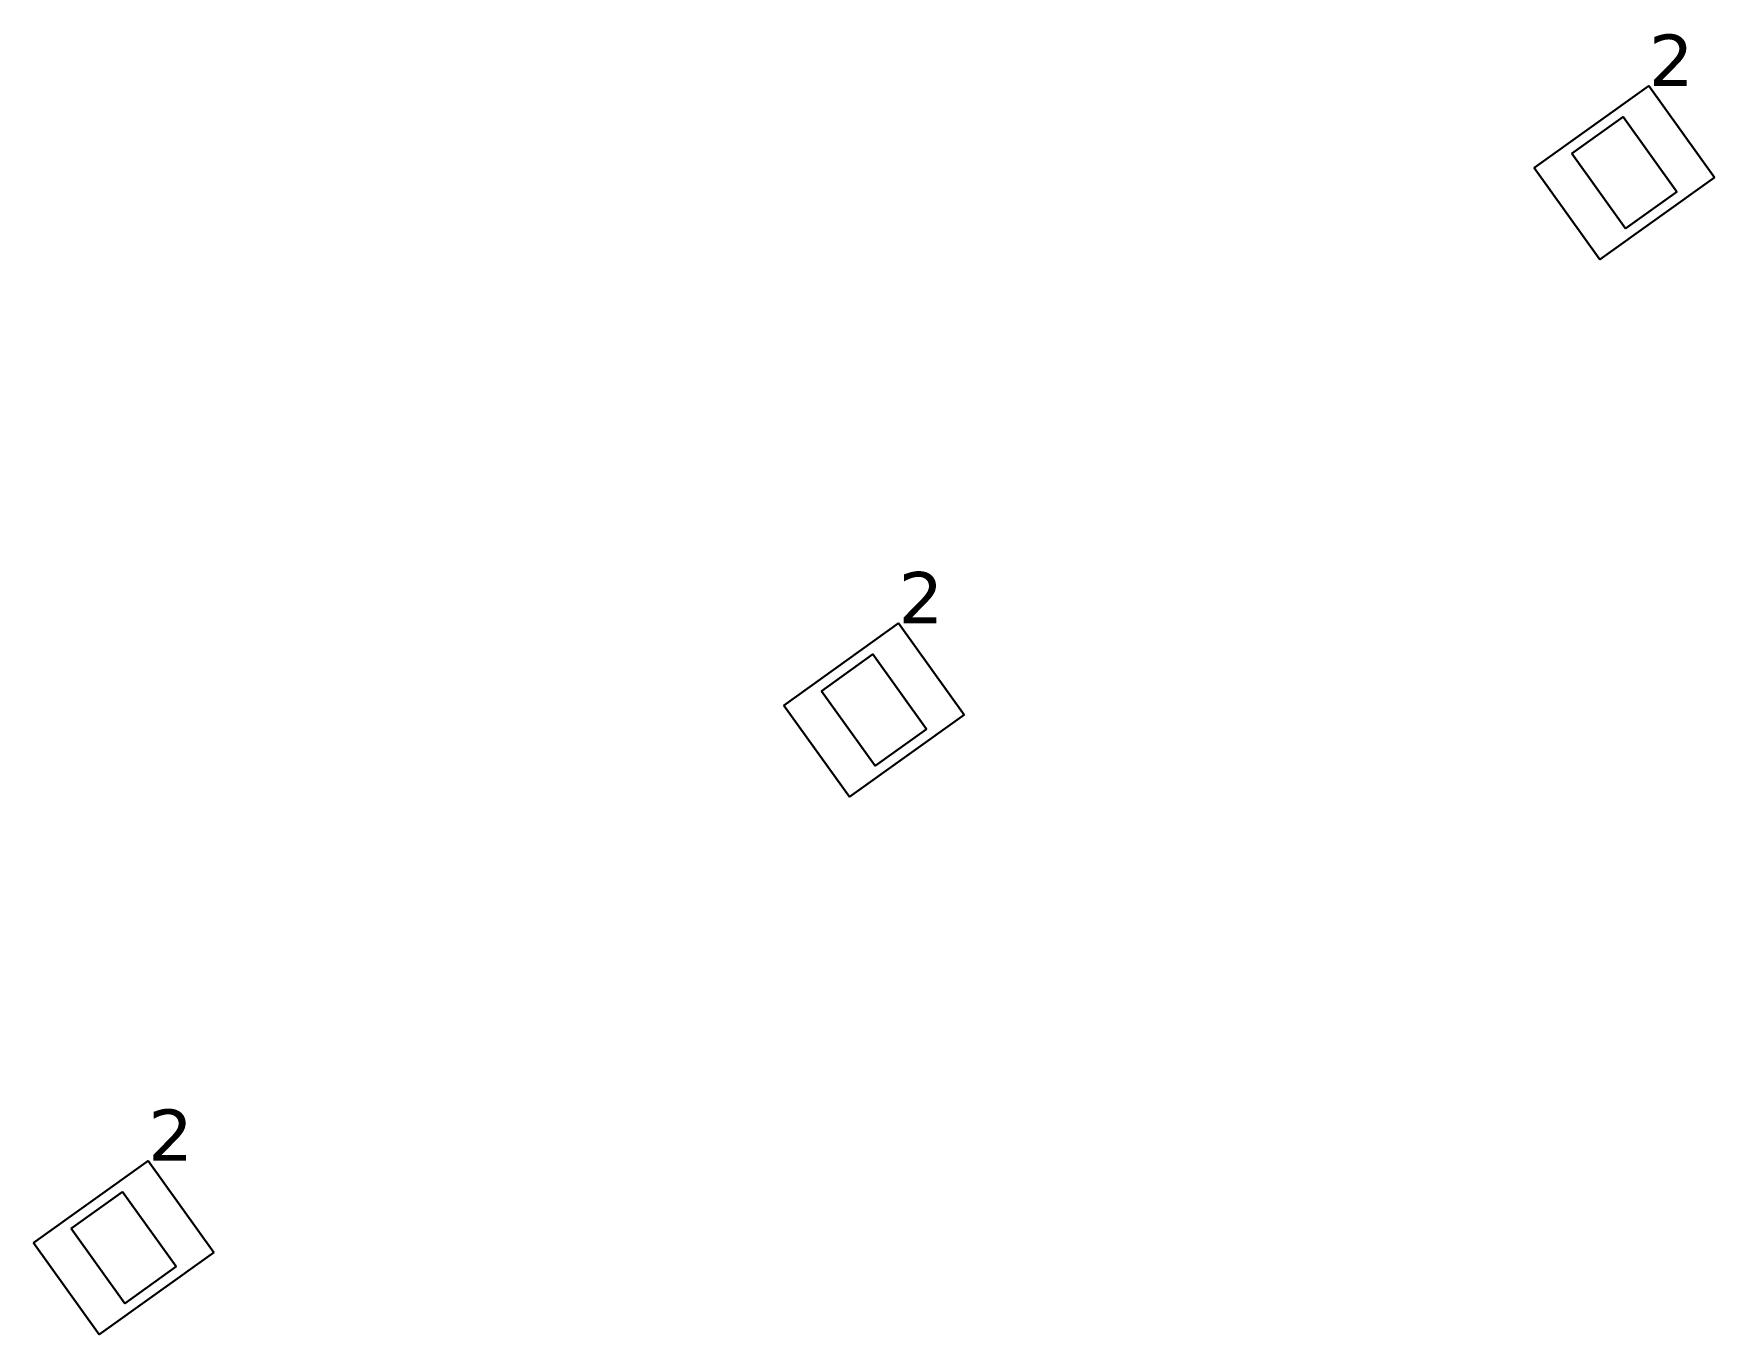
# Model space of a CAD drawing. Header units: inches. Extents: x -3 to 1235, y -1 to 963.
# Drawn here: x -2.08 to 3.82, y 200.31 to 204.87 of the extents above; entities that cross this region are included whole.
import ezdxf

# ---------------------------------------------------------------- set-up
doc = ezdxf.new("R2010")
doc.units = ezdxf.units.IN
doc.header["$MEASUREMENT"] = 0
doc.layers.add('DLX_TERR_LUM', color=7, linetype='Continuous', true_color=0x000000)
doc.layers.add('DLX_TERR_LUMKEY_IDX', color=7, linetype='Continuous', true_color=0x7f7f7f)
doc.styles.add('TableTextStyle', font='')
doc.styles.get('TableTextStyle').set_extended_font_data('VERDANA.TTF')

msp = doc.modelspace()

# ---------------------------------------------------------------- texts
at = {"layer": 'DLX_TERR_LUMKEY_IDX', "style": 'TableTextStyle'}
for p in [(3.5859, 204.6833), (0.9548, 202.7989), (-1.6764, 200.9145)]:
    msp.add_text('2', height=0.18, dxfattribs=at).set_placement(p)

# ---------------------------------------------------------------- linework, layer by layer
at = {"layer": 'DLX_TERR_LUM'}
for points in [[(3.1843, 204.3957, 0), (3.5859, 204.6833, 0)], [(3.5859, 204.6833, 0), (3.1843, 204.3957, 0)], [(3.5859, 204.6833, 0), (3.1843, 204.3957, 0)], [(3.1843, 204.3957, 0), (3.5859, 204.6833, 0)], [(3.5859, 204.6833, 0), (3.8159, 204.3622, 0)], [(3.8159, 204.3622, 0), (3.5859, 204.6833, 0)], [(3.5859, 204.6833, 0), (3.5859, 204.6833, 0)], [(3.5859, 204.6833, 0), (3.5859, 204.6833, 0)], [(3.8159, 204.3622, 0), (3.5859, 204.6833, 0)], [(3.5859, 204.6833, 0), (3.8159, 204.3622, 0)], [(3.4959, 204.5745, 0), (3.3162, 204.4459, 0)], [(3.3162, 204.4459, 0), (3.4959, 204.5745, 0)], [(3.684, 204.312, 0), (3.4959, 204.5745, 0)], [(3.4959, 204.5745, 0), (3.684, 204.312, 0)], [(3.3162, 204.4459, 0), (3.5043, 204.1833, 0)], [(3.5043, 204.1833, 0), (3.3162, 204.4459, 0)], [(3.4143, 204.0745, 0), (3.1843, 204.3957, 0)], [(3.1843, 204.3957, 0), (3.1843, 204.3957, 0)], [(3.1843, 204.3957, 0), (3.4143, 204.0745, 0)], [(3.1843, 204.3957, 0), (3.1843, 204.3957, 0)], [(3.1843, 204.3957, 0), (3.4143, 204.0745, 0)], [(3.4143, 204.0745, 0), (3.1843, 204.3957, 0)], [(3.8159, 204.3622, 0), (3.4143, 204.0745, 0)], [(3.4143, 204.0745, 0), (3.8159, 204.3622, 0)], [(3.4143, 204.0745, 0), (3.8159, 204.3622, 0)], [(3.8159, 204.3622, 0), (3.4143, 204.0745, 0)], [(3.8159, 204.3622, 0), (3.8159, 204.3622, 0)], [(3.8159, 204.3622, 0), (3.8159, 204.3622, 0)], [(3.5043, 204.1833, 0), (3.684, 204.312, 0)], [(3.684, 204.312, 0), (3.5043, 204.1833, 0)], [(3.4143, 204.0745, 0), (3.4143, 204.0745, 0)], [(3.4143, 204.0745, 0), (3.4143, 204.0745, 0)], [(0.5532, 202.5113, 0), (0.9548, 202.7989, 0)], [(0.9548, 202.7989, 0), (0.5532, 202.5113, 0)], [(0.9548, 202.7989, 0), (0.5532, 202.5113, 0)], [(0.5532, 202.5113, 0), (0.9548, 202.7989, 0)], [(0.9548, 202.7989, 0), (1.1848, 202.4778, 0)], [(1.1848, 202.4778, 0), (0.9548, 202.7989, 0)], [(0.9548, 202.7989, 0), (0.9548, 202.7989, 0)], [(0.9548, 202.7989, 0), (0.9548, 202.7989, 0)], [(1.1848, 202.4778, 0), (0.9548, 202.7989, 0)], [(0.9548, 202.7989, 0), (1.1848, 202.4778, 0)], [(0.8648, 202.6902, 0), (0.6851, 202.5615, 0)], [(0.6851, 202.5615, 0), (0.8648, 202.6902, 0)], [(1.0528, 202.4276, 0), (0.8648, 202.6902, 0)], [(0.8648, 202.6902, 0), (1.0528, 202.4276, 0)], [(0.6851, 202.5615, 0), (0.8732, 202.2989, 0)], [(0.8732, 202.2989, 0), (0.6851, 202.5615, 0)], [(0.7831, 202.1901, 0), (0.5532, 202.5113, 0)], [(0.5532, 202.5113, 0), (0.5532, 202.5113, 0)], [(0.5532, 202.5113, 0), (0.7831, 202.1901, 0)], [(0.5532, 202.5113, 0), (0.5532, 202.5113, 0)], [(0.5532, 202.5113, 0), (0.7831, 202.1901, 0)], [(0.7831, 202.1901, 0), (0.5532, 202.5113, 0)], [(1.1848, 202.4778, 0), (0.7831, 202.1901, 0)], [(0.7831, 202.1901, 0), (1.1848, 202.4778, 0)], [(0.7831, 202.1901, 0), (1.1848, 202.4778, 0)], [(1.1848, 202.4778, 0), (0.7831, 202.1901, 0)], [(1.1848, 202.4778, 0), (1.1848, 202.4778, 0)], [(1.1848, 202.4778, 0), (1.1848, 202.4778, 0)], [(0.8732, 202.2989, 0), (1.0528, 202.4276, 0)], [(1.0528, 202.4276, 0), (0.8732, 202.2989, 0)], [(0.7831, 202.1901, 0), (0.7831, 202.1901, 0)], [(0.7831, 202.1901, 0), (0.7831, 202.1901, 0)], [(-2.078, 200.6269, 0), (-1.6764, 200.9145, 0)], [(-1.6764, 200.9145, 0), (-2.078, 200.6269, 0)], [(-1.6764, 200.9145, 0), (-2.078, 200.6269, 0)], [(-2.078, 200.6269, 0), (-1.6764, 200.9145, 0)], [(-1.6764, 200.9145, 0), (-1.4464, 200.5934, 0)], [(-1.4464, 200.5934, 0), (-1.6764, 200.9145, 0)], [(-1.6764, 200.9145, 0), (-1.6764, 200.9145, 0)], [(-1.6764, 200.9145, 0), (-1.6764, 200.9145, 0)], [(-1.4464, 200.5934, 0), (-1.6764, 200.9145, 0)], [(-1.6764, 200.9145, 0), (-1.4464, 200.5934, 0)], [(-1.7664, 200.8058, 0), (-1.9461, 200.6771, 0)], [(-1.9461, 200.6771, 0), (-1.7664, 200.8058, 0)], [(-1.5783, 200.5432, 0), (-1.7664, 200.8058, 0)], [(-1.7664, 200.8058, 0), (-1.5783, 200.5432, 0)], [(-1.9461, 200.6771, 0), (-1.758, 200.4145, 0)], [(-1.758, 200.4145, 0), (-1.9461, 200.6771, 0)], [(-1.848, 200.3058, 0), (-2.078, 200.6269, 0)], [(-2.078, 200.6269, 0), (-2.078, 200.6269, 0)], [(-2.078, 200.6269, 0), (-1.848, 200.3058, 0)], [(-2.078, 200.6269, 0), (-2.078, 200.6269, 0)], [(-2.078, 200.6269, 0), (-1.848, 200.3058, 0)], [(-1.848, 200.3058, 0), (-2.078, 200.6269, 0)], [(-1.4464, 200.5934, 0), (-1.848, 200.3058, 0)], [(-1.848, 200.3058, 0), (-1.4464, 200.5934, 0)], [(-1.848, 200.3058, 0), (-1.4464, 200.5934, 0)], [(-1.4464, 200.5934, 0), (-1.848, 200.3058, 0)], [(-1.4464, 200.5934, 0), (-1.4464, 200.5934, 0)], [(-1.4464, 200.5934, 0), (-1.4464, 200.5934, 0)], [(-1.758, 200.4145, 0), (-1.5783, 200.5432, 0)], [(-1.5783, 200.5432, 0), (-1.758, 200.4145, 0)], [(-1.848, 200.3058, 0), (-1.848, 200.3058, 0)], [(-1.848, 200.3058, 0), (-1.848, 200.3058, 0)]]:
    msp.add_polyline3d(points, dxfattribs=at)

msp.set_redraw_order([(e.dxf.handle, doc.entitydb.next_handle()) for e in msp.query("TEXT MTEXT ATTDEF DIMENSION ARC_DIMENSION")])  # texts and dimensions are drawn at this point

doc.saveas('drawing.dxf')
